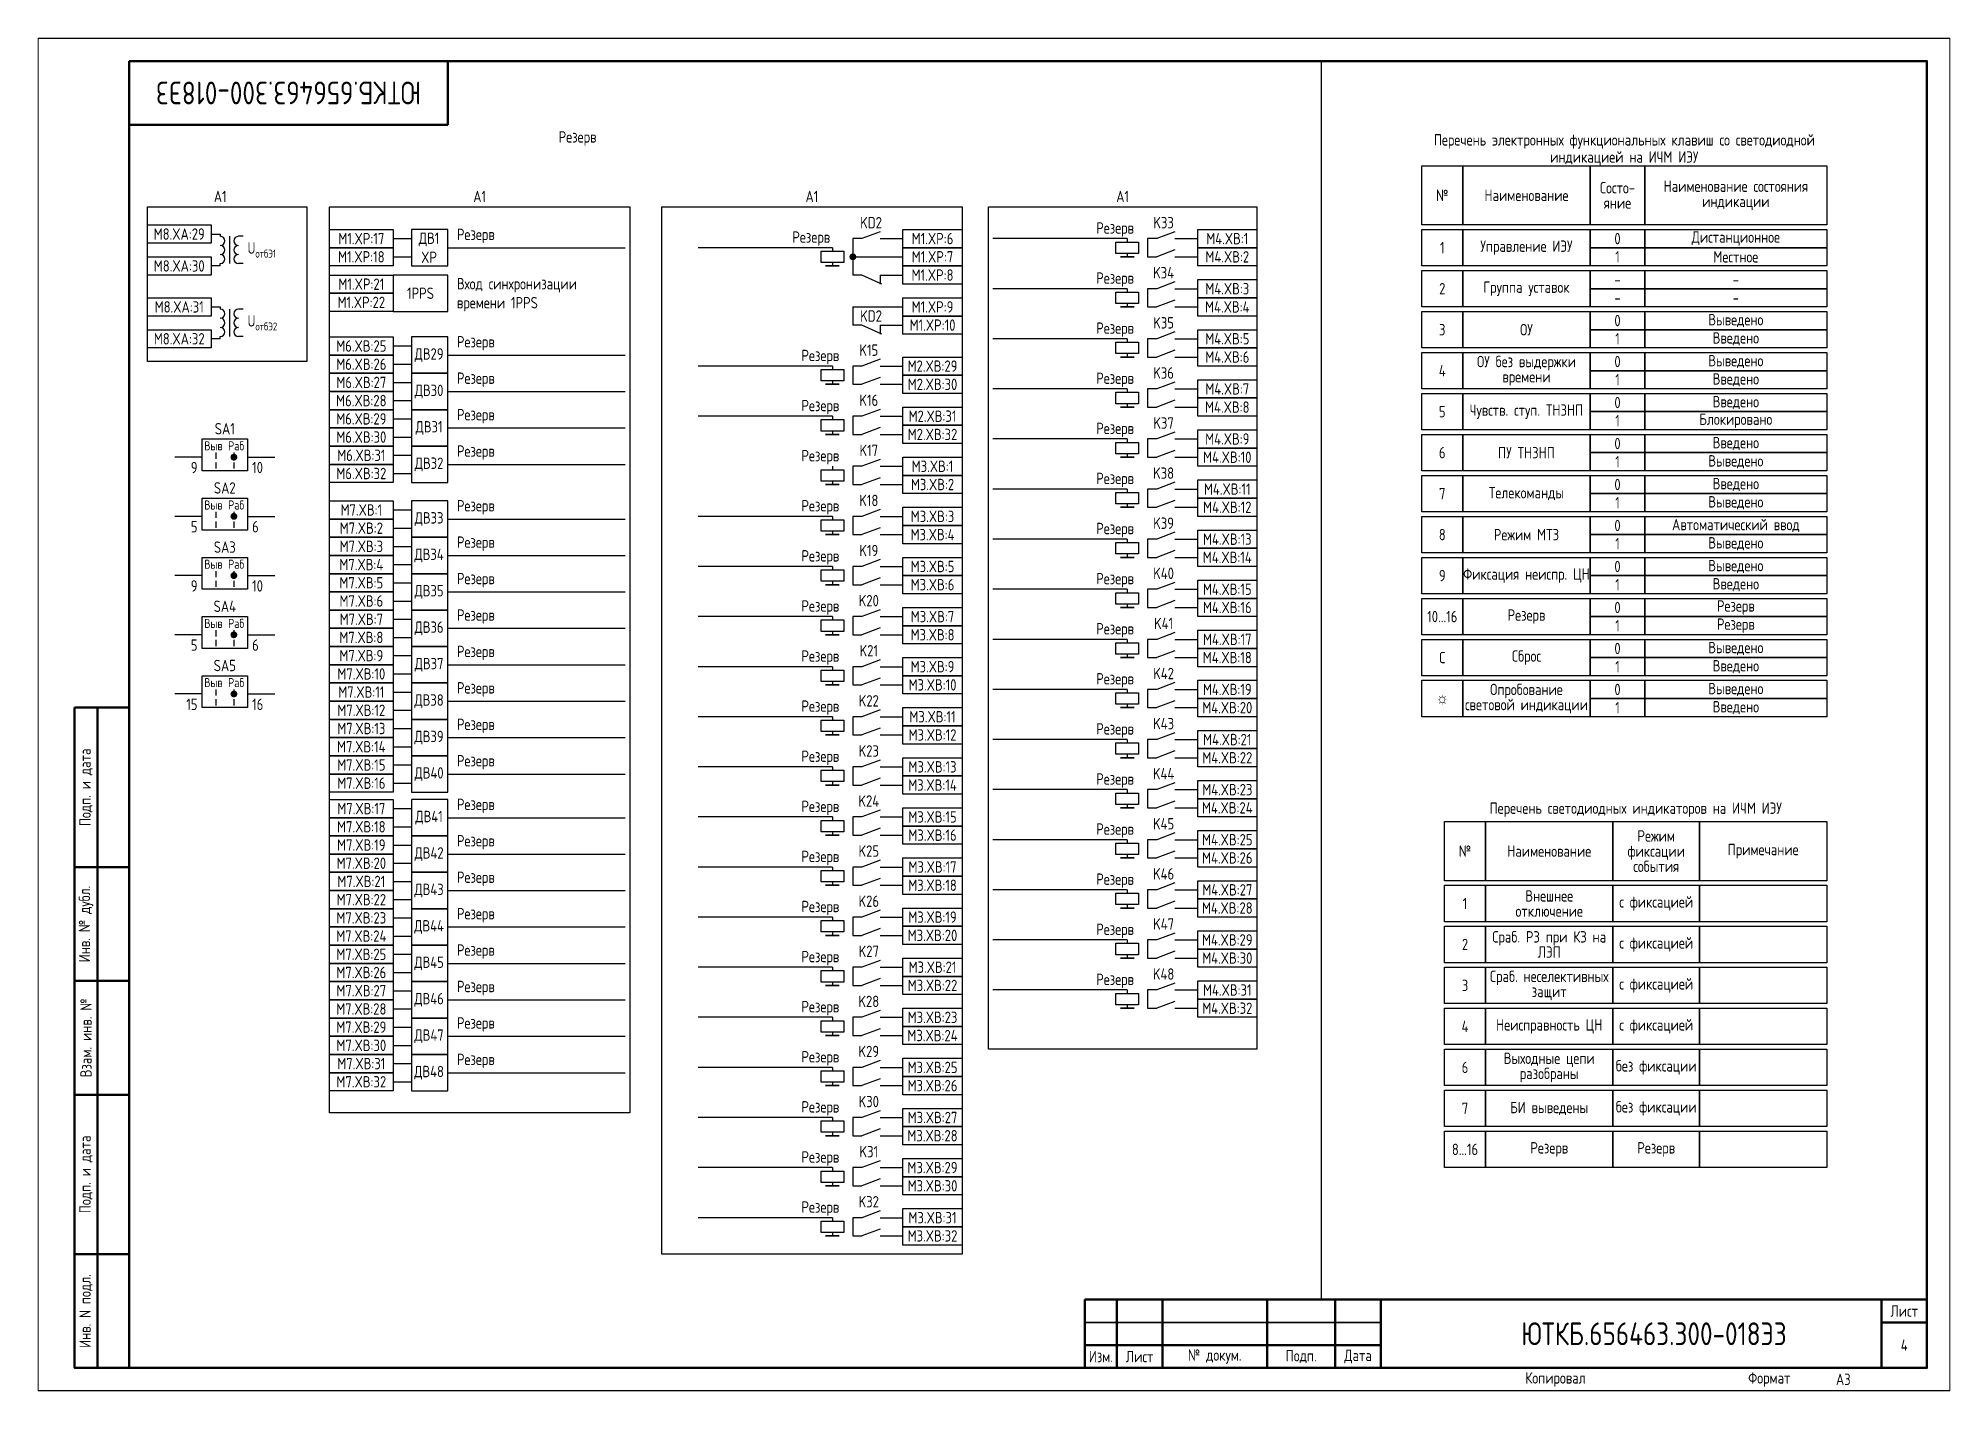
# Paper-space layout 'Лист4' of a CAD drawing. Header units: millimetres, sheet in inches. Extents: x 101.3 to 124.9, y 96.7 to 113.3.
# The model-space entities are those that its viewports show. They can reach past a viewport. Long polylines and large blocks are cut down to what shows.
import ezdxf

# ---------------------------------------------------------------- set-up
doc = ezdxf.new("R2010")
doc.units = ezdxf.units.MM
doc.styles.add('Gost type A_2.5', font='GOST_A.TTF', dxfattribs={"height": 2.5})
doc.styles.add('Gost_type_A', font='GOST_A.TTF')

psp = doc.layouts.new('Лист4')

msp = doc.modelspace()

# ---------------------------------------------------------------- texts
at = {"insert": (1315, 285), "char_height": 5, "width": 70, "attachment_point": 5, "rotation": 180, "style": 'Gost_type_A'}
msp.add_mtext('ЮТКБ.656463.300-018Э3', dxfattribs=at)
at = {"char_height": 2.5}
for s, insert, width, attachment_point, line_spacing_factor, style in [('Резерв', (1378.5, 275), 197, 5, 0.9, 'Gost_type_A'), ('Перечень электронных функциональных клавиш со светодиодной индикацией на ИЧМ ИЭУ', (1608.5, 269), 89, 8, 0.9, 'Gost_type_A'), ('Состо- яние', (1607, 262.5), 12, 5, 0.8, 'Gost_type_A'), ('Наименование состояния\\Pиндикации ', (1633, 262.5), 40, 5, 0.8, 'Gost_type_A'), ('A1', (1300, 261), 32, 8, 0.9, 'Gost_type_A'), ('A1', (1357, 261), 66, 8, 0.9, 'Gost_type_A'), ('A1', (1430, 261), 66, 8, 0.9, 'Gost_type_A'), ('A1', (1498.27, 261), 59, 8, 0.9, 'Gost_type_A'), ('№ ', (1568.5, 262.5), 9, 5, 0.8, 'Gost_type_A'), ('Наименование ', (1587, 262.5), 28, 5, 0.8, 'Gost_type_A'), ('Резерв', (1434, 253), 37, 6, 0.8, 'Gost_type_A'), ('1', (1568.5, 251), 9, 5, 0.8, 'Gost_type_A'), ('Управление ИЭУ', (1587, 251), 28, 5, 0.8, 'Gost_type_A'), ('0', (1607, 253), 12, 5, 0.8, 'Gost_type_A'), ('Дистанционное', (1633, 253), 40, 5, 0.8, 'Gost_type_A'), ('1', (1607, 249), 12, 5, 0.8, 'Gost_type_A'), ('Местное', (1633, 249), 40, 5, 0.8, 'Gost_type_A'), ('2', (1568.5, 242), 9, 5, 0.8, 'Gost_type_A'), ('0', (1607, 235), 12, 5, 0.8, 'Gost_type_A'), ('Выведено', (1633, 235), 40, 5, 0.8, 'Gost_type_A'), ('3', (1568.5, 233), 9, 5, 0.8, 'Gost_type_A'), ('ОУ', (1587, 233), 28, 5, 0.8, 'Gost_type_A'), ('1', (1607, 231), 12, 5, 0.8, 'Gost_type_A'), ('Введено', (1633, 231), 40, 5, 0.8, 'Gost_type_A'), ('ОУ без выдержки времени ', (1587, 224), 28, 5, 0.8, 'Gost type A_2.5'), ('0', (1607, 226), 12, 5, 0.8, 'Gost_type_A'), ('Выведено', (1633, 226), 40, 5, 0.8, 'Gost_type_A'), ('4', (1568.5, 224), 9, 5, 0.8, 'Gost_type_A'), ('1', (1607, 222), 12, 5, 0.8, 'Gost_type_A'), ('Введено', (1633, 222), 40, 5, 0.8, 'Gost_type_A'), ('Введено', (1633, 217), 40, 5, 0.8, 'Gost_type_A'), ('5', (1568.5, 215), 9, 5, 0.8, 'Gost_type_A'), ('{\\C256;Чувств. ступ. ТНЗНП }', (1587, 215), 28, 5, 0.8, 'Gost type A_2.5'), ('0', (1607, 217), 12, 5, 0.8, 'Gost_type_A'), ('1', (1607, 213), 12, 5, 0.8, 'Gost_type_A'), ('Блокировано ', (1633, 213), 40, 5, 0.8, 'Gost_type_A'), ('6', (1568.5, 206), 9, 5, 0.8, 'Gost_type_A'), ('ПУ ТНЗНП ', (1587, 206), 28, 5, 0.8, 'Gost_type_A'), ('0', (1607, 208), 12, 5, 0.8, 'Gost_type_A'), ('Введено', (1633, 208), 40, 5, 0.8, 'Gost_type_A'), ('1', (1607, 204), 12, 5, 0.8, 'Gost_type_A'), ('Выведено', (1633, 204), 40, 5, 0.8, 'Gost_type_A'), ('7', (1568.5, 197), 9, 5, 0.8, 'Gost_type_A'), ('Телекоманды', (1587, 197), 28, 5, 0.8, 'Gost_type_A'), ('0', (1607, 199), 12, 5, 0.8, 'Gost_type_A'), ('Введено', (1633, 199), 40, 5, 0.8, 'Gost_type_A'), ('1', (1607, 195), 12, 5, 0.8, 'Gost_type_A'), ('Выведено', (1633, 195), 40, 5, 0.8, 'Gost_type_A'), ('8', (1568.5, 188), 9, 5, 0.8, 'Gost_type_A'), ('Режим МТЗ ', (1587, 188), 28, 5, 0.8, 'Gost_type_A'), ('0', (1607, 190), 12, 5, 0.8, 'Gost_type_A'), ('Автоматический ввод ', (1633, 190), 40, 5, 0.8, 'Gost_type_A'), ('1', (1607, 186), 12, 5, 0.8, 'Gost_type_A'), ('Выведено ', (1633, 186), 40, 5, 0.8, 'Gost_type_A'), ('Фиксация неиспр. ЦН ', (1587, 179), 28, 5, 0.8, 'Gost_type_A'), ('0', (1607, 181), 12, 5, 0.8, 'Gost_type_A'), ('Выведено', (1633, 181), 40, 5, 0.8, 'Gost_type_A'), ('9', (1568.5, 179), 9, 5, 0.8, 'Gost_type_A'), ('1', (1607, 177), 12, 5, 0.8, 'Gost_type_A'), ('Введено', (1633, 177), 40, 5, 0.8, 'Gost_type_A'), ('0', (1607, 172), 12, 5, 0.8, 'Gost_type_A'), ('Резерв', (1633, 172), 40, 5, 0.8, 'Gost_type_A'), ('10...16', (1568.5, 170), 9, 5, 0.8, 'Gost_type_A'), ('Резерв', (1587, 170), 28, 5, 0.8, 'Gost_type_A'), ('1', (1607, 168), 12, 5, 0.8, 'Gost_type_A'), ('Резерв', (1633, 168), 40, 5, 0.8, 'Gost_type_A'), ('0', (1607, 163), 12, 5, 0.8, 'Gost_type_A'), ('Выведено', (1633, 163), 40, 5, 0.8, 'Gost_type_A'), ('C', (1568.5, 161), 9, 5, 0.8, 'Gost_type_A'), ('Сброс', (1587, 161), 28, 5, 0.8, 'Gost_type_A'), ('1', (1607, 159), 12, 5, 0.8, 'Gost_type_A'), ('Введено', (1633, 159), 40, 5, 0.8, 'Gost_type_A'), ('Выведено', (1633, 154), 40, 5, 0.8, 'Gost_type_A'), ('☼', (1568.5, 152), 9, 5, 0.8, 'Gost_type_A'), ('Опробование световой индикации', (1587, 152), 28, 5, 0.8, 'Gost_type_A'), ('0', (1607, 154), 12, 5, 0.8, 'Gost_type_A'), ('1', (1607, 150), 12, 5, 0.8, 'Gost_type_A'), ('Введено', (1633, 150), 40, 5, 0.8, 'Gost_type_A'), ('Перечень светодиодных индикаторов на ИЧМ ИЭУ', (1611, 126), 84, 8, 0.9, 'Gost_type_A'), ('Режим\\Pфиксации события', (1615.5, 118.5), 19, 5, 0.8, 'Gost_type_A'), ('№ ', (1573.5, 118.5), 9, 5, 0.8, 'Gost_type_A'), ('Наименование ', (1592, 118.5), 28, 5, 0.8, 'Gost_type_A'), ('Примечание', (1639, 118.5), 28, 5, 0.8, 'Gost_type_A'), ('Внешнее\\Pотключение ', (1592, 107), 28, 5, 0.8, 'Gost_type_A'), ('1', (1573.5, 107), 9, 5, 0.8, 'Gost_type_A'), ('с фиксацией', (1615.5, 107), 19, 5, 0.8, 'Gost_type_A'), ('Сраб. РЗ при КЗ на ЛЭП ', (1592, 98), 28, 5, 0.8, 'Gost_type_A'), ('2', (1573.5, 98), 9, 5, 0.8, 'Gost_type_A'), ('с фиксацией', (1615.5, 98), 19, 5, 0.8, 'Gost_type_A'), ('3', (1573.5, 89), 9, 5, 0.8, 'Gost_type_A'), ('Сраб. неселективных защит ', (1592, 89), 28, 5, 0.8, 'Gost_type_A'), ('с фиксацией', (1615.5, 89), 19, 5, 0.8, 'Gost_type_A'), ('4', (1573.5, 80), 9, 5, 0.8, 'Gost_type_A'), ('Неисправность ЦН ', (1592, 80), 28, 5, 0.8, 'Gost_type_A'), ('с фиксацией', (1615.5, 80), 19, 5, 0.8, 'Gost_type_A'), ('6', (1573.5, 71), 9, 5, 0.8, 'Gost_type_A'), ('Выходные цепи разобраны ', (1592, 71), 28, 5, 0.8, 'Gost_type_A'), ('без фиксации', (1615.5, 71), 19, 5, 0.8, 'Gost_type_A'), ('7', (1573.5, 62), 9, 5, 0.8, 'Gost_type_A'), ('БИ выведены ', (1592, 62), 28, 5, 0.8, 'Gost_type_A'), ('без фиксации', (1615.5, 62), 19, 5, 0.8, 'Gost_type_A'), ('8...16', (1573.5, 53), 9, 5, 0.8, 'Gost_type_A'), ('Резерв', (1592, 53), 28, 5, 0.8, 'Gost_type_A'), ('Резерв', (1615.5, 53), 19, 5, 0.8, 'Gost_type_A')]:
    msp.add_mtext(s, dxfattribs=dict(at, insert=insert, width=width, attachment_point=attachment_point, line_spacing_factor=line_spacing_factor, style=style))
at = {"style": 'Gost_type_A'}
for s, insert, char_height, width, attachment_point in [('KD2', (1443, 256.5), 2.5, 8, 5), ('Резерв', (1500.77, 255), 2.5, 31.0015, 6), ('K33', (1507.27, 256.5), 2.5, 5, 5), ('M8.XA:29', (1290.99, 254), 2.5, 14.018, 5), ('\\A1;U{\\H0.7x;\\S^ отбЭ1;}', (1306, 250.5), 2.5, 12, 4), ('M1.XP:17', (1331, 253), 2.5, 14, 5), ('ДВ1 XP', (1345.88, 251), 2.5, 7.7588, 5), ('Резерв', (1352, 252), 2.5, 27.8465, 7), ('M1.XP:6', (1456.5, 253), 2.5, 13, 5), ('M4.XВ:1', (1521.27, 253), 2.5, 13, 5), ('M8.XA:30', (1290.99, 247), 2.5, 14.018, 5), ('M1.XP:18', (1331, 249), 2.5, 14, 5), ('M1.XP:7', (1456.5, 249), 2.5, 13, 5), ('M4.XВ:2', (1521.27, 249), 2.5, 13, 5), ('M1.XP:21', (1331, 243), 2.5, 14, 5), ('Вход синхронизации\\Pвремени 1PPS', (1352, 237), 2.5, 35.9749, 7), ('M1.XP:8', (1456.5, 245), 2.5, 13, 5), ('Резерв', (1500.77, 244), 2.5, 31.0015, 6), ('K34', (1507.27, 245.5), 2.5, 5, 5), ('M1.XP:22', (1331, 239), 2.5, 14, 5), ('1PPS', (1344, 241), 2.5, 12, 5), ('M4.XВ:3', (1521.27, 242), 2.5, 13, 5), ('M8.XA:31', (1290.99, 238), 2.5, 14.018, 5), ('\\A1;U{\\H0.7x;\\S^ отбЭ2;}', (1306, 234.5), 2.5, 12, 4), ('KD2', (1443, 236), 2.5, 8, 5), ('M1.XP:10', (1456.5, 234), 2.5, 13, 5), ('M1.XP:9', (1456.5, 238), 2.5, 13, 5), ('K35', (1507.27, 234.5), 2.5, 5, 5), ('M4.XВ:4', (1521.27, 238), 2.5, 13, 5), ('M8.XA:32', (1290.99, 231), 2.5, 14.018, 5), ('Резерв', (1352, 228.42), 2.5, 27.8465, 7), ('Резерв', (1500.77, 233), 2.5, 31.0015, 6), ('M4.XВ:5', (1521.27, 231), 2.5, 13, 5), ('M6.XВ:25', (1331, 229.42), 2.5, 14, 5), ('ДВ29', (1345.88, 227.42), 2.5, 7.7588, 5), ('Резерв', (1436, 227), 2.5, 31.0015, 6), ('K15', (1442.5, 228.5), 2.5, 5, 5), ('M4.XВ:6', (1521.27, 227), 2.5, 13, 5), ('M6.XВ:26', (1331, 225.42), 2.5, 14, 5), ('M6.XВ:27', (1331, 221.42), 2.5, 14, 5), ('Резерв', (1352, 220.42), 2.5, 27.8465, 7), ('M2.XВ:29', (1456.5, 225), 2.5, 13, 5), ('Резерв', (1500.77, 222), 2.5, 31.0015, 6), ('K36', (1507.27, 223.5), 2.5, 5, 5), ('M6.XВ:28', (1331, 217.42), 2.5, 14, 5), ('ДВ30', (1345.88, 219.42), 2.5, 7.7588, 5), ('K16', (1442.5, 217.5), 2.5, 5, 5), ('M2.XВ:30', (1456.5, 221), 2.5, 13, 5), ('M4.XВ:7', (1521.27, 220), 2.5, 13, 5), ('M6.XВ:29', (1331, 213.42), 2.5, 14, 5), ('Резерв', (1352, 212.42), 2.5, 27.8465, 7), ('Резерв', (1436, 216), 2.5, 31.0015, 6), ('M2.XВ:31', (1456.5, 214), 2.5, 13, 5), ('M4.XВ:8', (1521.27, 216), 2.5, 13, 5), ('SA1', (1301, 210), 2.5, 10, 8), ('M6.XВ:30', (1331, 209.42), 2.5, 14, 5), ('ДВ31', (1345.88, 211.42), 2.5, 7.7588, 5), ('M2.XВ:32', (1456.5, 210), 2.5, 13, 5), ('Резерв', (1500.77, 211), 2.5, 31.0015, 6), ('K37', (1507.27, 212.5), 2.5, 5, 5), ('M4.XВ:9', (1521.27, 209), 2.5, 13, 5), ('Выв', (1298.5, 207.5), 2, 5, 5), ('Раб', (1303.5, 207.5), 2, 5, 5), ('M6.XВ:31', (1331, 205.42), 2.5, 14, 5), ('Резерв', (1352, 204.42), 2.5, 27.8465, 7), ('Резерв', (1436, 205), 2.5, 31.0015, 6), ('K17', (1442.5, 206.5), 2.5, 5, 5), ('M4.XВ:10', (1521.27, 205), 2.5, 13, 5), ('9', (1295, 203.98), 2.5, 5, 3), ('10', (1307, 203.98), 2.5, 5, 1), ('M6.XВ:32', (1331, 201.42), 2.5, 14, 5), ('ДВ32', (1345.88, 203.42), 2.5, 7.7588, 5), ('M3.XВ:1', (1456.5, 203), 2.5, 13, 5), ('K38', (1507.27, 201.5), 2.5, 5, 5), ('SA2', (1301, 197), 2.5, 10, 8), ('M3.XВ:2', (1456.5, 199), 2.5, 13, 5), ('Резерв', (1500.77, 200), 2.5, 31.0015, 6), ('M4.XВ:11', (1521.27, 198), 2.5, 13, 5), ('Выв', (1298.5, 194.5), 2, 5, 5), ('Раб', (1303.5, 194.5), 2, 5, 5), ('M7.XВ:1', (1331, 193.42), 2.5, 14, 5), ('Резерв', (1352, 192.42), 2.5, 30.8621, 7), ('Резерв', (1436, 194), 2.5, 31.0015, 6), ('K18', (1442.5, 195.5), 2.5, 5, 5), ('M3.XВ:3', (1456.5, 192), 2.5, 13, 5), ('M4.XВ:12', (1521.27, 194), 2.5, 13, 5), ('5', (1295, 190.98), 2.5, 5, 3), ('6', (1307, 190.98), 2.5, 5, 1), ('M7.XВ:2', (1331, 189.42), 2.5, 14, 5), ('ДВ33', (1345.88, 191.42), 2.5, 7.7588, 5), ('M3.XВ:4', (1456.5, 188), 2.5, 13, 5), ('Резерв', (1500.77, 189), 2.5, 31.0015, 6), ('K39', (1507.27, 190.5), 2.5, 5, 5), ('SA3', (1301, 184), 2.5, 10, 8), ('M7.XВ:3', (1331, 185.42), 2.5, 14, 5), ('ДВ34', (1345.88, 183.42), 2.5, 7.7588, 5), ('Резерв', (1352, 184.42), 2.5, 44.8565, 7), ('K19', (1442.5, 184.5), 2.5, 5, 5), ('M4.XВ:13', (1521.27, 187), 2.5, 13, 5), ('Выв', (1298.5, 181.5), 2, 5, 5), ('Раб', (1303.5, 181.5), 2, 5, 5), ('M7.XВ:4', (1331, 181.42), 2.5, 14, 5), ('Резерв', (1436, 183), 2.5, 31.0015, 6), ('M3.XВ:5', (1456.5, 181), 2.5, 13, 5), ('K40', (1507.27, 179.5), 2.5, 5, 5), ('M4.XВ:14', (1521.27, 183), 2.5, 13, 5), ('9', (1295, 177.98), 2.5, 5, 3), ('10', (1307, 177.98), 2.5, 5, 1), ('M7.XВ:5', (1331, 177.42), 2.5, 14, 5), ('ДВ35', (1345.88, 175.42), 2.5, 7.7588, 5), ('Резерв', (1352, 176.42), 2.5, 27.8465, 7), ('M3.XВ:6', (1456.5, 177), 2.5, 13, 5), ('Резерв', (1500.77, 178), 2.5, 31.0015, 6), ('M4.XВ:15', (1521.27, 176), 2.5, 13, 5), ('SA4', (1301, 171), 2.5, 10, 8), ('M7.XВ:6', (1331, 173.42), 2.5, 14, 5), ('Резерв', (1436, 172), 2.5, 31.0015, 6), ('K20', (1442.5, 173.5), 2.5, 5, 5), ('M4.XВ:16', (1521.27, 172), 2.5, 13, 5), ('Выв', (1298.5, 168.5), 2, 5, 5), ('Раб', (1303.5, 168.5), 2, 5, 5), ('M7.XВ:7', (1331, 169.42), 2.5, 14, 5), ('ДВ36', (1345.88, 167.42), 2.5, 7.7588, 5), ('Резерв', (1352, 168.42), 2.5, 27.8465, 7), ('M3.XВ:7', (1456.5, 170), 2.5, 13, 5), ('Резерв', (1500.77, 167), 2.5, 31.0015, 6), ('K41', (1507.27, 168.5), 2.5, 5, 5), ('5', (1295, 164.98), 2.5, 5, 3), ('6', (1307, 164.98), 2.5, 5, 1), ('M7.XВ:8', (1331, 165.42), 2.5, 14, 5), ('M3.XВ:8', (1456.5, 166), 2.5, 13, 5), ('M4.XВ:17', (1521.27, 165), 2.5, 13, 5), ('SA5', (1301, 158), 2.5, 10, 8), ('M7.XВ:9', (1331, 161.42), 2.5, 14, 5), ('ДВ37', (1345.88, 159.42), 2.5, 7.7588, 5), ('Резерв', (1352, 160.42), 2.5, 32.328, 7), ('Резерв', (1436, 161), 2.5, 31.0015, 6), ('K21', (1442.5, 162.5), 2.5, 5, 5), ('M3.XВ:9', (1456.5, 159), 2.5, 13, 5), ('M4.XВ:18', (1521.27, 161), 2.5, 13, 5), ('Выв', (1298.5, 155.5), 2, 5, 5), ('Раб', (1303.5, 155.5), 2, 5, 5), ('M7.XВ:10', (1331, 157.42), 2.5, 14, 5), ('Резерв', (1352, 152.42), 2.5, 27.8465, 7), ('M3.XВ:10', (1456.5, 155), 2.5, 13, 5), ('Резерв', (1500.77, 156), 2.5, 31.0015, 6), ('K42', (1507.27, 157.5), 2.5, 5, 5), ('15', (1295, 151.98), 2.5, 5, 3), ('16', (1307, 151.98), 2.5, 5, 1), ('M7.XВ:11', (1331, 153.42), 2.5, 14, 5), ('ДВ38', (1345.88, 151.42), 2.5, 7.7588, 5), ('Резерв', (1436, 150), 2.5, 31.0015, 6), ('K22', (1442.5, 151.5), 2.5, 5, 5), ('M4.XВ:20', (1521.27, 150), 2.5, 13, 5), ('M4.XВ:19', (1521.27, 154), 2.5, 13, 5), ('M7.XВ:12', (1331, 149.42), 2.5, 14, 5), ('Резерв', (1352, 144.42), 2.5, 27.8465, 7), ('M3.XВ:11', (1456.5, 148), 2.5, 13, 5), ('K43', (1507.27, 146.5), 2.5, 5, 5), ('M7.XВ:13', (1331, 145.42), 2.5, 14, 5), ('ДВ39', (1345.88, 143.42), 2.5, 7.7588, 5), ('M3.XВ:12', (1456.5, 144), 2.5, 13, 5), ('Резерв', (1500.77, 145), 2.5, 31.0015, 6), ('M4.XВ:21', (1521.27, 143), 2.5, 13, 5), ('M7.XВ:14', (1331, 141.42), 2.5, 14, 5), ('M7.XВ:15', (1331, 137.42), 2.5, 14, 5), ('Резерв', (1352, 136.42), 2.5, 27.8465, 7), ('Резерв', (1436, 139), 2.5, 31.0015, 6), ('K23', (1442.5, 140.5), 2.5, 5, 5), ('M4.XВ:22', (1521.27, 139), 2.5, 13, 5), ('M7.XВ:16', (1331, 133.42), 2.5, 14, 5), ('ДВ40', (1345.88, 135.42), 2.5, 7.7588, 5), ('M3.XВ:13', (1456.5, 137), 2.5, 13, 5), ('Резерв', (1500.77, 134), 2.5, 31.0015, 6), ('K44', (1507.27, 135.5), 2.5, 5, 5), ('K24', (1442.5, 129.5), 2.5, 5, 5), ('M3.XВ:14', (1456.5, 133), 2.5, 13, 5), ('M4.XВ:23', (1521.27, 132), 2.5, 13, 5), ('M7.XВ:17', (1331, 127.84), 2.5, 14, 5), ('ДВ41', (1345.88, 125.84), 2.5, 7.7588, 5), ('Резерв', (1352, 126.84), 2.5, 27.8465, 7), ('Резерв', (1436, 128), 2.5, 31.0015, 6), ('M3.XВ:15', (1456.5, 126), 2.5, 13, 5), ('M4.XВ:24', (1521.27, 128), 2.5, 13, 5), ('M7.XВ:18', (1331, 123.84), 2.5, 14, 5), ('Резерв', (1352, 118.84), 2.5, 27.8465, 7), ('M3.XВ:16', (1456.5, 122), 2.5, 13, 5), ('Резерв', (1500.77, 123), 2.5, 31.0015, 6), ('K45', (1507.27, 124.5), 2.5, 5, 5), ('M4.XВ:25', (1521.27, 121), 2.5, 13, 5), ('M7.XВ:19', (1331, 119.84), 2.5, 14, 5), ('ДВ42', (1345.88, 117.84), 2.5, 7.7588, 5), ('Резерв', (1436, 117), 2.5, 31.0015, 6), ('K25', (1442.5, 118.5), 2.5, 5, 5), ('M4.XВ:26', (1521.27, 117), 2.5, 13, 5), ('M7.XВ:20', (1331, 115.84), 2.5, 14, 5), ('Резерв', (1352, 110.84), 2.5, 27.8465, 7), ('M3.XВ:17', (1456.5, 115), 2.5, 13, 5), ('Резерв', (1500.77, 112), 2.5, 31.0015, 6), ('K46', (1507.27, 113.5), 2.5, 5, 5), ('M7.XВ:21', (1331, 111.84), 2.5, 14, 5), ('ДВ43', (1345.88, 109.84), 2.5, 7.7588, 5), ('M3.XВ:18', (1456.5, 111), 2.5, 13, 5), ('M4.XВ:27', (1521.27, 110), 2.5, 13, 5), ('M7.XВ:23', (1331, 103.84), 2.5, 14, 5), ('M7.XВ:22', (1331, 107.84), 2.5, 14, 5), ('Резерв', (1352, 102.84), 2.5, 27.8465, 7), ('Резерв', (1436, 106), 2.5, 31.0015, 6), ('K26', (1442.5, 107.5), 2.5, 5, 5), ('M3.XВ:19', (1456.5, 104), 2.5, 13, 5), ('M4.XВ:28', (1521.27, 106), 2.5, 13, 5), ('M7.XВ:24', (1331, 99.84), 2.5, 14, 5), ('ДВ44', (1345.88, 101.84), 2.5, 7.7588, 5), ('M3.XВ:20', (1456.5, 100), 2.5, 13, 5), ('Резерв', (1500.77, 101), 2.5, 31.0015, 6), ('K47', (1507.27, 102.5), 2.5, 5, 5), ('M7.XВ:25', (1331, 95.84), 2.5, 14, 5), ('Резерв', (1352, 94.84), 2.5, 27.8465, 7), ('K27', (1442.5, 96.5), 2.5, 5, 5), ('M4.XВ:29', (1521.27, 99), 2.5, 13, 5), ('M7.XВ:26', (1331, 91.84), 2.5, 14, 5), ('ДВ45', (1345.88, 93.84), 2.5, 7.7588, 5), ('Резерв', (1436, 95), 2.5, 31.0015, 6), ('M3.XВ:21', (1456.5, 93), 2.5, 13, 5), ('K48', (1507.27, 91.5), 2.5, 5, 5), ('M4.XВ:30', (1521.27, 95), 2.5, 13, 5), ('M7.XВ:27', (1331, 87.84), 2.5, 14, 5), ('Резерв', (1352, 86.84), 2.5, 27.8465, 7), ('M3.XВ:22', (1456.5, 89), 2.5, 13, 5), ('Резерв', (1500.77, 90), 2.5, 31.0015, 6), ('M4.XВ:31', (1521.27, 88), 2.5, 13, 5), ('M7.XВ:28', (1331, 83.84), 2.5, 14, 5), ('ДВ46', (1345.88, 85.84), 2.5, 7.7588, 5), ('Резерв', (1436, 84), 2.5, 31.0015, 6), ('K28', (1442.5, 85.5), 2.5, 5, 5), ('M4.XВ:32', (1521.27, 84), 2.5, 13, 5), ('M7.XВ:29', (1331, 79.84), 2.5, 14, 5), ('Резерв', (1352, 78.84), 2.5, 27.8465, 7), ('M3.XВ:23', (1456.5, 82), 2.5, 13, 5), ('M7.XВ:30', (1331, 75.84), 2.5, 14, 5), ('ДВ47', (1345.88, 77.84), 2.5, 7.7588, 5), ('K29', (1442.5, 74.5), 2.5, 5, 5), ('M3.XВ:24', (1456.5, 78), 2.5, 13, 5), ('M7.XВ:31', (1331, 71.84), 2.5, 14, 5), ('Резерв', (1352, 70.84), 2.5, 27.8465, 7), ('Резерв', (1436, 73), 2.5, 31.0015, 6), ('M3.XВ:25', (1456.5, 71), 2.5, 13, 5), ('M7.XВ:32', (1331, 67.84), 2.5, 14, 5), ('ДВ48', (1345.88, 69.84), 2.5, 7.7588, 5), ('M3.XВ:26', (1456.5, 67), 2.5, 13, 5), ('Резерв', (1436, 62), 2.5, 31.0015, 6), ('K30', (1442.5, 63.5), 2.5, 5, 5), ('M3.XВ:27', (1456.5, 60), 2.5, 13, 5), ('M3.XВ:28', (1456.5, 56), 2.5, 13, 5), ('Резерв', (1436, 51), 2.5, 31.0015, 6), ('K31', (1442.5, 52.5), 2.5, 5, 5), ('M3.XВ:29', (1456.5, 49), 2.5, 13, 5), ('M3.XВ:30', (1456.5, 45), 2.5, 13, 5), ('K32', (1442.5, 41.5), 2.5, 5, 5), ('Резерв', (1436, 40), 2.5, 31.0015, 6), ('M3.XВ:31', (1456.5, 38), 2.5, 13, 5), ('M3.XВ:32', (1456.5, 34), 2.5, 13, 5), ('ЮТКБ.656463.300-018Э3', (1615, 12.5), 5, 120, 5), ('4', (1670, 10), 2.5, 10, 5), ('A3', (1655, 2.5), 2.5, 20, 4)]:
    msp.add_mtext(s, dxfattribs=dict(at, insert=insert, char_height=char_height, width=width, attachment_point=attachment_point))
at = {"color": 30, "true_color": 0xf26722, "char_height": 2.5, "attachment_point": 5, "line_spacing_factor": 0.8, "style": 'Gost_type_A'}
for s, insert, width in [('-', (1607, 244), 12), ('-', (1633, 244), 40), ('Группа уставок', (1587, 242), 28), ('-', (1607, 240), 12), ('-', (1633, 240), 40)]:
    msp.add_mtext(s, dxfattribs=dict(at, insert=insert, width=width))

# ---------------------------------------------------------------- blocks, each defined once
blk = doc.blocks.new('Формат_А3')
blk.add_lwpolyline([(-420, 297), (0, 297), (0, 0), (-420, 0)], close=True)
at = {"lineweight": 50}
blk.add_lwpolyline([(-400, 292), (-5, 292), (-5, 5), (-400, 5)], close=True, dxfattribs=at)
blk = doc.blocks.new('Штамп левый нижний')
at = {"lineweight": 50}
for points in [[(-12, 145), (-7, 145), (-7, 110), (-12, 110)], [(-7, 145), (0, 145), (0, 110), (-7, 110)], [(-12, 110), (-7, 110), (-7, 85), (-12, 85)], [(-7, 110), (0, 110), (0, 85), (-7, 85)], [(-12, 85), (-7, 85), (-7, 60), (-12, 60)], [(-7, 85), (0, 85), (0, 60), (-7, 60)], [(-12, 60), (-7, 60), (-7, 25), (-12, 25)], [(-7, 60), (0, 60), (0, 25), (-7, 25)], [(-12, 25), (-7, 25), (-7, 0), (-12, 0)], [(-7, 25), (0, 25), (0, 0), (-7, 0)]]:
    blk.add_lwpolyline(points, close=True, dxfattribs=at)
at = {"char_height": 2.5, "attachment_point": 5, "rotation": 90, "style": 'Gost_type_A'}
for s, insert, width in [('Подп. и дата', (-9.5, 127.5), 35), ('Инв. № дубл.', (-9.5, 97.5), 25), ('Взам. инв. №', (-9.5, 72.5), 25), ('Подп. и дата', (-9.5, 42.5), 35), ('Инв. N подл.', (-9.5, 12.5), 25)]:
    blk.add_mtext(s, dxfattribs=dict(at, insert=insert, width=width))
blk = doc.blocks.new('Штамп малый нижний')
at = {"lineweight": 50}
for points in [[(-185, 15), (-178, 15), (-178, 5), (-185, 5)], [(-178, 15), (-168, 15), (-168, 5), (-178, 5)], [(-168, 15), (-145, 15), (-145, 5), (-168, 5)], [(-145, 15), (-130, 15), (-130, 5), (-145, 5)], [(-130, 15), (-120, 15), (-120, 5), (-130, 5)], [(-120, 15), (-10, 15), (-10, 0), (-120, 0)], [(-10, 15), (0, 15), (0, 10), (-10, 10)], [(-10, 10), (0, 10), (0, 0), (-10, 0)], [(-185, 5), (-178, 5), (-178, 0), (-185, 0)], [(-178, 5), (-168, 5), (-168, 0), (-178, 0)], [(-168, 5), (-145, 5), (-145, 0), (-168, 0)], [(-145, 5), (-130, 5), (-130, 0), (-145, 0)], [(-130, 5), (-120, 5), (-120, 0), (-130, 0)]]:
    blk.add_lwpolyline(points, close=True, dxfattribs=at)
for points in [[(-185, 15), (-178, 15), (-178, 10), (-185, 10)], [(-178, 15), (-168, 15), (-168, 10), (-178, 10)], [(-168, 15), (-145, 15), (-145, 10), (-168, 10)], [(-145, 15), (-130, 15), (-130, 10), (-145, 10)], [(-130, 15), (-120, 15), (-120, 10), (-130, 10)], [(-185, 10), (-178, 10), (-178, 5), (-185, 5)], [(-178, 10), (-168, 10), (-168, 5), (-178, 5)], [(-168, 10), (-145, 10), (-145, 5), (-168, 5)], [(-145, 10), (-130, 10), (-130, 5), (-145, 5)], [(-130, 10), (-120, 10), (-120, 5), (-130, 5)]]:
    blk.add_lwpolyline(points, close=True)
at = {"char_height": 2.5, "style": 'Gost_type_A'}
for s, insert, width, attachment_point in [('Лист', (-5, 12.5), 10, 5), ('Изм.', (-181.5, 2.5), 7, 5), ('Лист', (-173, 2.5), 10, 5), ('№ докум.', (-156.5, 2.5), 23, 5), ('Подп.', (-137.5, 2.5), 15, 5), ('Дата', (-125, 2.5), 10, 5), ('Копировал', (-75, -2.53), 13.1202, 6), ('Формат', (-30, -2.53), 13.1202, 6)]:
    blk.add_mtext(s, dxfattribs=dict(at, insert=insert, width=width, attachment_point=attachment_point))
blk = doc.blocks.new('Штамп угловой верхний')
at = {"lineweight": 50}
blk.add_lwpolyline([(0, 0), (70, 0), (70, -14), (0, -14)], close=True, dxfattribs=at)
blk = doc.blocks.new('POINT')
at = {"const_width": 0.75}
blk.add_lwpolyline([(-0.375, 0, 1), (0.375, 0, 1)], format="xyb", close=True, dxfattribs=at)
blk = doc.blocks.new('Переключатель_положение')
for p, q in [((2, 1), (2, -0.34)), ((2, -1.14), (2, -2.49))]:
    blk.add_line(p, q)

# ---------------------------------------------------------------- linework, layer by layer
for p, q in [((1542, 20), (1542, 292)), ((1338, 253), (1342, 253)), ((1499.27, 253), (1469.77, 253)), ((1499.27, 253), (1499.27, 252.25)), ((1338, 249), (1342, 249)), ((1350, 251), (1389, 251)), ((1434.5, 251), (1405, 251)), ((1434.5, 251), (1434.5, 250.25)), ((1499.27, 249.75), (1499.27, 249)), ((1434.5, 247.75), (1434.5, 247)), ((1445, 245), (1445, 243)), ((1499.27, 242), (1469.77, 242)), ((1499.27, 242), (1499.27, 241.25)), ((1439, 238), (1439, 234)), ((1499.27, 238.75), (1499.27, 238)), ((1445, 234), (1445, 232)), ((1499.27, 231), (1469.77, 231)), ((1499.27, 231), (1499.27, 230.25)), ((1338, 229.42), (1342, 229.42)), ((1350, 227.42), (1389, 227.42)), ((1499.27, 227.75), (1499.27, 227)), ((1338, 225.42), (1342, 225.42)), ((1434.5, 225), (1405, 225)), ((1434.5, 225), (1434.5, 224.25)), ((1338, 221.42), (1342, 221.42)), ((1350, 219.42), (1389, 219.42)), ((1434.5, 221.75), (1434.5, 221)), ((1499.27, 220), (1469.77, 220)), ((1499.27, 220), (1499.27, 219.25)), ((1338, 217.42), (1342, 217.42)), ((1499.27, 216.75), (1499.27, 216)), ((1338, 213.42), (1342, 213.42)), ((1350, 211.42), (1389, 211.42)), ((1434.5, 214), (1405, 214)), ((1434.5, 214), (1434.5, 213.25)), ((1434.5, 210.75), (1434.5, 210)), ((1338, 209.42), (1342, 209.42)), ((1499.27, 209), (1469.77, 209)), ((1499.27, 209), (1499.27, 208.25)), ((1338, 205.42), (1342, 205.42)), ((1350, 203.42), (1389, 203.42)), ((1434.5, 203), (1434.5, 202.25)), ((1499.27, 205.75), (1499.27, 205)), ((1338, 201.42), (1342, 201.42)), ((1434.5, 199.75), (1434.5, 199)), ((1499.27, 198), (1469.77, 198)), ((1499.27, 198), (1499.27, 197.25)), ((1338, 193.42), (1342, 193.42)), ((1499.27, 194.75), (1499.27, 194)), ((1338, 189.42), (1342, 189.42)), ((1350, 191.42), (1389, 191.42)), ((1434.5, 192), (1405, 192)), ((1434.5, 192), (1434.5, 191.25)), ((1338, 185.42), (1342, 185.42)), ((1434.5, 188.75), (1434.5, 188)), ((1499.27, 187), (1469.77, 187)), ((1499.27, 187), (1499.27, 186.25)), ((1338, 181.42), (1342, 181.42)), ((1350, 183.42), (1389, 183.42)), ((1434.5, 181), (1405, 181)), ((1434.5, 181), (1434.5, 180.25)), ((1499.27, 183.75), (1499.27, 183)), ((1338, 177.42), (1342, 177.42)), ((1434.5, 177.75), (1434.5, 177)), ((1338, 173.42), (1342, 173.42)), ((1350, 175.42), (1389, 175.42)), ((1499.27, 176), (1469.77, 176)), ((1499.27, 176), (1499.27, 175.25)), ((1499.27, 172.75), (1499.27, 172)), ((1338, 169.42), (1342, 169.42)), ((1434.5, 170), (1405, 170)), ((1434.5, 170), (1434.5, 169.25)), ((1338, 165.42), (1342, 165.42)), ((1350, 167.42), (1389, 167.42)), ((1434.5, 166.75), (1434.5, 166)), ((1499.27, 165), (1469.77, 165)), ((1499.27, 165), (1499.27, 164.25)), ((1338, 161.42), (1342, 161.42)), ((1499.27, 161.75), (1499.27, 161)), ((1338, 157.42), (1342, 157.42)), ((1350, 159.42), (1389, 159.42)), ((1434.5, 159), (1405, 159)), ((1434.5, 159), (1434.5, 158.25)), ((1434.5, 155.75), (1434.5, 155)), ((1338, 153.42), (1342, 153.42)), ((1350, 151.42), (1389, 151.42)), ((1499.27, 154), (1469.77, 154)), ((1499.27, 154), (1499.27, 153.25)), ((1338, 149.42), (1342, 149.42)), ((1434.5, 148), (1405, 148)), ((1434.5, 148), (1434.5, 147.25)), ((1499.27, 150.75), (1499.27, 150)), ((1338, 145.42), (1342, 145.42)), ((1350, 143.42), (1389, 143.42)), ((1434.5, 144.75), (1434.5, 144)), ((1499.27, 143), (1469.77, 143)), ((1499.27, 143), (1499.27, 142.25)), ((1338, 141.42), (1342, 141.42)), ((1499.27, 139.75), (1499.27, 139)), ((1338, 137.42), (1342, 137.42)), ((1350, 135.42), (1389, 135.42)), ((1434.5, 137), (1405, 137)), ((1434.5, 137), (1434.5, 136.25)), ((1338, 133.42), (1342, 133.42)), ((1434.5, 133.75), (1434.5, 133)), ((1499.27, 132), (1469.77, 132)), ((1499.27, 132), (1499.27, 131.25)), ((1338, 127.84), (1342, 127.84)), ((1499.27, 128.75), (1499.27, 128)), ((1338, 123.84), (1342, 123.84)), ((1350, 125.84), (1389, 125.84)), ((1434.5, 126), (1405, 126)), ((1434.5, 126), (1434.5, 125.25)), ((1434.5, 122.75), (1434.5, 122)), ((1338, 119.84), (1342, 119.84)), ((1350, 117.84), (1389, 117.84)), ((1499.27, 121), (1469.77, 121)), ((1499.27, 121), (1499.27, 120.25)), ((1499.27, 117.75), (1499.27, 117)), ((1338, 115.84), (1342, 115.84)), ((1434.5, 115), (1405, 115)), ((1434.5, 115), (1434.5, 114.25)), ((1338, 111.84), (1342, 111.84)), ((1350, 109.84), (1389, 109.84)), ((1434.5, 111.75), (1434.5, 111)), ((1499.27, 110), (1469.77, 110)), ((1499.27, 110), (1499.27, 109.25)), ((1338, 107.84), (1342, 107.84)), ((1499.27, 106.75), (1499.27, 106)), ((1338, 103.84), (1342, 103.84)), ((1350, 101.84), (1389, 101.84)), ((1434.5, 104), (1405, 104)), ((1434.5, 104), (1434.5, 103.25)), ((1338, 99.84), (1342, 99.84)), ((1434.5, 100.75), (1434.5, 100)), ((1499.27, 99), (1469.77, 99)), ((1499.27, 99), (1499.27, 98.25)), ((1338, 95.84), (1342, 95.84)), ((1350, 93.84), (1389, 93.84)), ((1434.5, 93), (1405, 93)), ((1434.5, 93), (1434.5, 92.25)), ((1499.27, 95.75), (1499.27, 95)), ((1338, 91.84), (1342, 91.84)), ((1434.5, 89.75), (1434.5, 89)), ((1338, 87.84), (1342, 87.84)), ((1350, 85.84), (1389, 85.84)), ((1499.27, 88), (1469.77, 88)), ((1499.27, 88), (1499.27, 87.25)), ((1499.27, 84.75), (1499.27, 84)), ((1338, 83.84), (1342, 83.84)), ((1338, 79.84), (1342, 79.84)), ((1434.5, 82), (1405, 82)), ((1434.5, 82), (1434.5, 81.25)), ((1338, 75.84), (1342, 75.84)), ((1350, 77.84), (1389, 77.84)), ((1434.5, 78.75), (1434.5, 78)), ((1338, 71.84), (1342, 71.84)), ((1338, 67.84), (1342, 67.84)), ((1350, 69.84), (1389, 69.84)), ((1434.5, 71), (1405, 71)), ((1434.5, 71), (1434.5, 70.25)), ((1434.5, 67.75), (1434.5, 67)), ((1434.5, 60), (1405, 60)), ((1434.5, 60), (1434.5, 59.25)), ((1434.5, 56.75), (1434.5, 56)), ((1434.5, 49), (1405, 49)), ((1434.5, 49), (1434.5, 48.25)), ((1434.5, 45.75), (1434.5, 45)), ((1434.5, 38), (1405, 38)), ((1434.5, 38), (1434.5, 37.25)), ((1434.5, 34.75), (1434.5, 34))]:
    msp.add_line(p, q)
at = {"ltscale": 4}
for p, q in [((1298, 254), (1300, 254)), ((1300, 254), (1300, 253.5)), ((1300, 254), (1300, 253.5)), ((1302, 253.5), (1302, 249.5)), ((1305, 253.5), (1304, 253.5)), ((1302, 251.5), (1302, 247.5)), ((1300, 247), (1298, 247)), ((1300, 247), (1300, 247.5)), ((1305, 247.5), (1304, 247.5)), ((1298, 238), (1300, 238)), ((1300, 238), (1300, 237.5)), ((1300, 238), (1300, 237.5)), ((1302, 237.5), (1302, 233.5)), ((1302, 235.5), (1302, 231.5)), ((1305, 237.5), (1304, 237.5)), ((1300, 231), (1300, 231.5)), ((1305, 231.5), (1304, 231.5)), ((1300, 231), (1298, 231)), ((1296, 205), (1289.99, 205)), ((1306, 205), (1312.01, 205)), ((1296, 192), (1289.99, 192)), ((1306, 192), (1312.01, 192)), ((1296, 179), (1290, 179)), ((1306, 179), (1312, 179)), ((1296, 166), (1290, 166)), ((1306, 166), (1312.01, 166)), ((1296, 153), (1290, 153)), ((1306, 153), (1312.01, 153))]:
    msp.add_line(p, q, dxfattribs=at)
at = {"ltscale": 1.08}
for p, q in [((1441, 253), (1439, 253)), ((1439, 253), (1439, 245)), ((1445, 253), (1450, 253)), ((1505.77, 253), (1503.77, 253)), ((1503.77, 253), (1503.77, 249)), ((1509.77, 253), (1514.77, 253)), ((1439, 249), (1450, 249)), ((1503.77, 249), (1505.77, 249)), ((1509.77, 249), (1514.77, 249)), ((1441, 245), (1439, 245)), ((1445, 245), (1450, 245)), ((1505.77, 242), (1503.77, 242)), ((1503.77, 242), (1503.77, 238)), ((1509.77, 242), (1514.77, 242)), ((1439, 238), (1450, 238)), ((1503.77, 238), (1505.77, 238)), ((1509.77, 238), (1514.77, 238)), ((1441, 234), (1439, 234)), ((1445, 234), (1450, 234)), ((1505.77, 231), (1503.77, 231)), ((1503.77, 231), (1503.77, 227)), ((1503.77, 227), (1505.77, 227)), ((1509.77, 231), (1514.77, 231)), ((1509.77, 227), (1514.77, 227)), ((1441, 225), (1439, 225)), ((1439, 225), (1439, 221)), ((1445, 225), (1450, 225)), ((1439, 221), (1441, 221)), ((1445, 221), (1450, 221)), ((1505.77, 220), (1503.77, 220)), ((1503.77, 220), (1503.77, 216)), ((1509.77, 220), (1514.77, 220)), ((1503.77, 216), (1505.77, 216)), ((1509.77, 216), (1514.77, 216)), ((1441, 214), (1439, 214)), ((1439, 214), (1439, 210)), ((1445, 214), (1450, 214)), ((1439, 210), (1441, 210)), ((1445, 210), (1450, 210)), ((1505.77, 209), (1503.77, 209)), ((1503.77, 209), (1503.77, 205)), ((1509.77, 209), (1514.77, 209)), ((1441, 203), (1439, 203)), ((1439, 203), (1439, 199)), ((1445, 203), (1450, 203)), ((1503.77, 205), (1505.77, 205)), ((1509.77, 205), (1514.77, 205)), ((1439, 199), (1441, 199)), ((1445, 199), (1450, 199)), ((1505.77, 198), (1503.77, 198)), ((1503.77, 198), (1503.77, 194)), ((1509.77, 198), (1514.77, 198)), ((1503.77, 194), (1505.77, 194)), ((1509.77, 194), (1514.77, 194)), ((1441, 192), (1439, 192)), ((1439, 192), (1439, 188)), ((1445, 192), (1450, 192)), ((1439, 188), (1441, 188)), ((1445, 188), (1450, 188)), ((1505.77, 187), (1503.77, 187)), ((1503.77, 187), (1503.77, 183)), ((1509.77, 187), (1514.77, 187)), ((1441, 181), (1439, 181)), ((1439, 181), (1439, 177)), ((1445, 181), (1450, 181)), ((1503.77, 183), (1505.77, 183)), ((1509.77, 183), (1514.77, 183)), ((1439, 177), (1441, 177)), ((1445, 177), (1450, 177)), ((1505.77, 176), (1503.77, 176)), ((1503.77, 176), (1503.77, 172)), ((1509.77, 176), (1514.77, 176)), ((1441, 170), (1439, 170)), ((1439, 170), (1439, 166)), ((1445, 170), (1450, 170)), ((1503.77, 172), (1505.77, 172)), ((1509.77, 172), (1514.77, 172)), ((1439, 166), (1441, 166)), ((1445, 166), (1450, 166)), ((1505.77, 165), (1503.77, 165)), ((1503.77, 165), (1503.77, 161)), ((1509.77, 165), (1514.77, 165)), ((1503.77, 161), (1505.77, 161)), ((1509.77, 161), (1514.77, 161)), ((1441, 159), (1439, 159)), ((1439, 159), (1439, 155)), ((1445, 159), (1450, 159)), ((1439, 155), (1441, 155)), ((1445, 155), (1450, 155)), ((1505.77, 154), (1503.77, 154)), ((1503.77, 154), (1503.77, 150)), ((1509.77, 154), (1514.77, 154)), ((1441, 148), (1439, 148)), ((1439, 148), (1439, 144)), ((1445, 148), (1450, 148)), ((1503.77, 150), (1505.77, 150)), ((1509.77, 150), (1514.77, 150)), ((1439, 144), (1441, 144)), ((1445, 144), (1450, 144)), ((1505.77, 143), (1503.77, 143)), ((1503.77, 143), (1503.77, 139)), ((1509.77, 143), (1514.77, 143)), ((1503.77, 139), (1505.77, 139)), ((1509.77, 139), (1514.77, 139)), ((1441, 137), (1439, 137)), ((1439, 137), (1439, 133)), ((1445, 137), (1450, 137)), ((1439, 133), (1441, 133)), ((1445, 133), (1450, 133)), ((1505.77, 132), (1503.77, 132)), ((1503.77, 132), (1503.77, 128)), ((1509.77, 132), (1514.77, 132)), ((1503.77, 128), (1505.77, 128)), ((1509.77, 128), (1514.77, 128)), ((1441, 126), (1439, 126)), ((1439, 126), (1439, 122)), ((1439, 122), (1441, 122)), ((1445, 126), (1450, 126)), ((1445, 122), (1450, 122)), ((1505.77, 121), (1503.77, 121)), ((1503.77, 121), (1503.77, 117)), ((1509.77, 121), (1514.77, 121)), ((1441, 115), (1439, 115)), ((1439, 115), (1439, 111)), ((1445, 115), (1450, 115)), ((1503.77, 117), (1505.77, 117)), ((1509.77, 117), (1514.77, 117)), ((1439, 111), (1441, 111)), ((1445, 111), (1450, 111)), ((1505.77, 110), (1503.77, 110)), ((1503.77, 110), (1503.77, 106)), ((1509.77, 110), (1514.77, 110)), ((1503.77, 106), (1505.77, 106)), ((1509.77, 106), (1514.77, 106)), ((1441, 104), (1439, 104)), ((1439, 104), (1439, 100)), ((1445, 104), (1450, 104)), ((1439, 100), (1441, 100)), ((1445, 100), (1450, 100)), ((1505.77, 99), (1503.77, 99)), ((1503.77, 99), (1503.77, 95)), ((1509.77, 99), (1514.77, 99)), ((1441, 93), (1439, 93)), ((1439, 93), (1439, 89)), ((1445, 93), (1450, 93)), ((1503.77, 95), (1505.77, 95)), ((1509.77, 95), (1514.77, 95)), ((1439, 89), (1441, 89)), ((1445, 89), (1450, 89)), ((1505.77, 88), (1503.77, 88)), ((1503.77, 88), (1503.77, 84)), ((1509.77, 88), (1514.77, 88)), ((1441, 82), (1439, 82)), ((1439, 82), (1439, 78)), ((1445, 82), (1450, 82)), ((1503.77, 84), (1505.77, 84)), ((1509.77, 84), (1514.77, 84)), ((1439, 78), (1441, 78)), ((1445, 78), (1450, 78)), ((1441, 71), (1439, 71)), ((1439, 71), (1439, 67)), ((1445, 71), (1450, 71)), ((1439, 67), (1441, 67)), ((1445, 67), (1450, 67)), ((1441, 60), (1439, 60)), ((1439, 60), (1439, 56)), ((1445, 60), (1450, 60)), ((1439, 56), (1441, 56)), ((1445, 56), (1450, 56)), ((1441, 49), (1439, 49)), ((1439, 49), (1439, 45)), ((1445, 49), (1450, 49)), ((1439, 45), (1441, 45)), ((1445, 45), (1450, 45)), ((1441, 38), (1439, 38)), ((1439, 38), (1439, 34)), ((1445, 38), (1450, 38)), ((1439, 34), (1441, 34)), ((1445, 34), (1450, 34))]:
    msp.add_line(p, q, dxfattribs=at)
at = {"ltscale": 4.32}
for p, q in [((1445, 254.5), (1441, 253)), ((1509.77, 254.5), (1505.77, 253)), ((1509.77, 250.5), (1505.77, 249)), ((1445.39, 243), (1441, 245)), ((1509.77, 243.5), (1505.77, 242)), ((1509.77, 239.5), (1505.77, 238)), ((1445.39, 232), (1441, 234)), ((1509.77, 232.5), (1505.77, 231)), ((1509.77, 228.5), (1505.77, 227)), ((1445, 226.5), (1441, 225)), ((1445, 222.5), (1441, 221)), ((1509.77, 221.5), (1505.77, 220)), ((1445, 215.5), (1441, 214)), ((1509.77, 217.5), (1505.77, 216)), ((1445, 211.5), (1441, 210)), ((1509.77, 210.5), (1505.77, 209)), ((1509.77, 206.5), (1505.77, 205)), ((1445, 204.5), (1441, 203)), ((1445, 200.5), (1441, 199)), ((1509.77, 199.5), (1505.77, 198)), ((1445, 193.5), (1441, 192)), ((1509.77, 195.5), (1505.77, 194)), ((1445, 189.5), (1441, 188)), ((1509.77, 188.5), (1505.77, 187)), ((1445, 182.5), (1441, 181)), ((1509.77, 184.5), (1505.77, 183)), ((1445, 178.5), (1441, 177)), ((1509.77, 177.5), (1505.77, 176)), ((1509.77, 173.5), (1505.77, 172)), ((1445, 171.5), (1441, 170)), ((1445, 167.5), (1441, 166)), ((1509.77, 166.5), (1505.77, 165)), ((1445, 160.5), (1441, 159)), ((1509.77, 162.5), (1505.77, 161)), ((1445, 156.5), (1441, 155)), ((1509.77, 155.5), (1505.77, 154)), ((1509.77, 151.5), (1505.77, 150)), ((1445, 149.5), (1441, 148)), ((1445, 145.5), (1441, 144)), ((1509.77, 144.5), (1505.77, 143)), ((1509.77, 140.5), (1505.77, 139)), ((1445, 138.5), (1441, 137)), ((1445, 134.5), (1441, 133)), ((1509.77, 133.5), (1505.77, 132)), ((1445, 127.5), (1441, 126)), ((1509.77, 129.5), (1505.77, 128)), ((1445, 123.5), (1441, 122)), ((1509.77, 122.5), (1505.77, 121)), ((1509.77, 118.5), (1505.77, 117)), ((1445, 116.5), (1441, 115)), ((1445, 112.5), (1441, 111)), ((1509.77, 111.5), (1505.77, 110)), ((1445, 105.5), (1441, 104)), ((1509.77, 107.5), (1505.77, 106)), ((1445, 101.5), (1441, 100)), ((1509.77, 100.5), (1505.77, 99)), ((1445, 94.5), (1441, 93)), ((1509.77, 96.5), (1505.77, 95)), ((1445, 90.5), (1441, 89)), ((1509.77, 89.5), (1505.77, 88)), ((1509.77, 85.5), (1505.77, 84)), ((1445, 83.5), (1441, 82)), ((1445, 79.5), (1441, 78)), ((1445, 72.5), (1441, 71)), ((1445, 68.5), (1441, 67)), ((1445, 61.5), (1441, 60)), ((1445, 57.5), (1441, 56)), ((1445, 50.5), (1441, 49)), ((1445, 46.5), (1441, 45)), ((1445, 39.5), (1441, 38)), ((1445, 35.5), (1441, 34))]:
    msp.add_line(p, q, dxfattribs=at)
for points in [[(1977, 420), (1977, 0), (1680, 0), (1680, 420)], [(1564, 269), (1573, 269), (1573, 256), (1564, 256)], [(1573, 269), (1601, 269), (1601, 256), (1573, 256)], [(1601, 269), (1613, 269), (1613, 256), (1601, 256)], [(1613, 269), (1653, 269), (1653, 256), (1613, 256)], [(1284, 260), (1319, 260), (1319, 226), (1284, 226)], [(1324, 260), (1390, 260), (1390, 61), (1324, 61)], [(1397, 260), (1463, 260), (1463, 30), (1397, 30)], [(1468.77, 260), (1527.77, 260), (1527.77, 75), (1468.77, 75)], [(1284, 256), (1298, 256), (1298, 252), (1284, 252)], [(1324, 255), (1338, 255), (1338, 251), (1324, 251)], [(1450, 255), (1463, 255), (1463, 251), (1450, 251)], [(1501.77, 252.25), (1501.77, 249.75), (1496.77, 249.75), (1496.77, 252.25)], [(1514.77, 255), (1527.77, 255), (1527.77, 251), (1514.77, 251)], [(1564, 255), (1573, 255), (1573, 247), (1564, 247)], [(1573, 255), (1601, 255), (1601, 247), (1573, 247)], [(1601, 255), (1613, 255), (1613, 251), (1601, 251)], [(1613, 255), (1653, 255), (1653, 251), (1613, 251)], [(1284, 249), (1298, 249), (1298, 245), (1284, 245)], [(1324, 251), (1338, 251), (1338, 247), (1324, 247)], [(1437, 250.25), (1437, 247.75), (1432, 247.75), (1432, 250.25)], [(1450, 251), (1463, 251), (1463, 247), (1450, 247)], [(1500.77, 249), (1497.77, 249)], [(1514.77, 251), (1527.77, 251), (1527.77, 247), (1514.77, 247)], [(1601, 251), (1613, 251), (1613, 247), (1601, 247)], [(1613, 251), (1653, 251), (1653, 247), (1613, 247)], [(1324, 245), (1338, 245), (1338, 241), (1324, 241)], [(1436, 247), (1433, 247)], [(1450, 247), (1463, 247), (1463, 243), (1450, 243)], [(1514.77, 244), (1527.77, 244), (1527.77, 240), (1514.77, 240)], [(1564, 246), (1573, 246), (1573, 238), (1564, 238)], [(1573, 246), (1601, 246), (1601, 238), (1573, 238)], [(1601, 246), (1613, 246), (1613, 242), (1601, 242)], [(1613, 246), (1653, 246), (1653, 242), (1613, 242)], [(1284, 240), (1298, 240), (1298, 236), (1284, 236)], [(1324, 241), (1338, 241), (1338, 237), (1324, 237)], [(1450, 240), (1463, 240), (1463, 236), (1450, 236)], [(1501.77, 241.25), (1501.77, 238.75), (1496.77, 238.75), (1496.77, 241.25)], [(1514.77, 240), (1527.77, 240), (1527.77, 236), (1514.77, 236)], [(1601, 242), (1613, 242), (1613, 238), (1601, 238)], [(1613, 242), (1653, 242), (1653, 238), (1613, 238)], [(1450, 236), (1463, 236), (1463, 232), (1450, 232)], [(1500.77, 238), (1497.77, 238)], [(1564, 237), (1573, 237), (1573, 229), (1564, 229)], [(1573, 237), (1601, 237), (1601, 229), (1573, 229)], [(1601, 237), (1613, 237), (1613, 233), (1601, 233)], [(1613, 237), (1653, 237), (1653, 233), (1613, 233)], [(1284, 233), (1298, 233), (1298, 229), (1284, 229)], [(1324, 231.42), (1338, 231.42), (1338, 227.42), (1324, 227.42)], [(1514.77, 233), (1527.77, 233), (1527.77, 229), (1514.77, 229)], [(1601, 233), (1613, 233), (1613, 229), (1601, 229)], [(1613, 233), (1653, 233), (1653, 229), (1613, 229)], [(1324, 227.42), (1338, 227.42), (1338, 223.42), (1324, 223.42)], [(1450, 227), (1463, 227), (1463, 223), (1450, 223)], [(1501.77, 230.25), (1501.77, 227.75), (1496.77, 227.75), (1496.77, 230.25)], [(1500.77, 227), (1497.77, 227)], [(1514.77, 229), (1527.77, 229), (1527.77, 225), (1514.77, 225)], [(1564, 228), (1573, 228), (1573, 220), (1564, 220)], [(1573, 228), (1601, 228), (1601, 220), (1573, 220)], [(1601, 228), (1613, 228), (1613, 224), (1601, 224)], [(1613, 228), (1653, 228), (1653, 224), (1613, 224)], [(1324, 223.42), (1338, 223.42), (1338, 219.42), (1324, 219.42)], [(1437, 224.25), (1437, 221.75), (1432, 221.75), (1432, 224.25)], [(1450, 223), (1463, 223), (1463, 219), (1450, 219)], [(1601, 224), (1613, 224), (1613, 220), (1601, 220)], [(1613, 224), (1653, 224), (1653, 220), (1613, 220)], [(1324, 219.42), (1338, 219.42), (1338, 215.42), (1324, 215.42)], [(1436, 221), (1433, 221)], [(1501.77, 219.25), (1501.77, 216.75), (1496.77, 216.75), (1496.77, 219.25)], [(1514.77, 222), (1527.77, 222), (1527.77, 218), (1514.77, 218)], [(1564, 219), (1573, 219), (1573, 211), (1564, 211)], [(1573, 219), (1601, 219), (1601, 211), (1573, 211)], [(1601, 219), (1613, 219), (1613, 215), (1601, 215)], [(1613, 219), (1653, 219), (1653, 215), (1613, 215)], [(1324, 215.42), (1338, 215.42), (1338, 211.42), (1324, 211.42)], [(1450, 216), (1463, 216), (1463, 212), (1450, 212)], [(1500.77, 216), (1497.77, 216)], [(1514.77, 218), (1527.77, 218), (1527.77, 214), (1514.77, 214)], [(1601, 215), (1613, 215), (1613, 211), (1601, 211)], [(1613, 215), (1653, 215), (1653, 211), (1613, 211)], [(1324, 211.42), (1338, 211.42), (1338, 207.42), (1324, 207.42)], [(1437, 213.25), (1437, 210.75), (1432, 210.75), (1432, 213.25)], [(1450, 212), (1463, 212), (1463, 208), (1450, 208)], [(1514.77, 211), (1527.77, 211), (1527.77, 207), (1514.77, 207)], [(1564, 210), (1573, 210), (1573, 202), (1564, 202)], [(1573, 210), (1601, 210), (1601, 202), (1573, 202)], [(1601, 210), (1613, 210), (1613, 206), (1601, 206)], [(1613, 210), (1653, 210), (1653, 206), (1613, 206)], [(1296, 209), (1306, 209), (1306, 202), (1296, 202)], [(1324, 207.42), (1338, 207.42), (1338, 203.42), (1324, 203.42)], [(1436, 210), (1433, 210)], [(1501.77, 208.25), (1501.77, 205.75), (1496.77, 205.75), (1496.77, 208.25)], [(1514.77, 207), (1527.77, 207), (1527.77, 203), (1514.77, 203)], [(1601, 206), (1613, 206), (1613, 202), (1601, 202)], [(1613, 206), (1653, 206), (1653, 202), (1613, 202)], [(1324, 203.42), (1338, 203.42), (1338, 199.42), (1324, 199.42)], [(1437, 202.25), (1437, 199.75), (1432, 199.75), (1432, 202.25)], [(1450, 205), (1463, 205), (1463, 201), (1450, 201)], [(1450, 205), (1463, 205), (1463, 201), (1450, 201)], [(1500.77, 205), (1497.77, 205)], [(1436, 199), (1433, 199)], [(1450, 201), (1463, 201), (1463, 197), (1450, 197)], [(1514.77, 200), (1527.77, 200), (1527.77, 196), (1514.77, 196)], [(1564, 201), (1573, 201), (1573, 193), (1564, 193)], [(1573, 201), (1601, 201), (1601, 193), (1573, 193)], [(1601, 201), (1613, 201), (1613, 197), (1601, 197)], [(1613, 201), (1653, 201), (1653, 197), (1613, 197)], [(1296, 196), (1306, 196), (1306, 189), (1296, 189)], [(1324, 195.42), (1338, 195.42), (1338, 191.42), (1324, 191.42)], [(1450, 194), (1463, 194), (1463, 190), (1450, 190)], [(1501.77, 197.25), (1501.77, 194.75), (1496.77, 194.75), (1496.77, 197.25)], [(1500.77, 194), (1497.77, 194)], [(1514.77, 196), (1527.77, 196), (1527.77, 192), (1514.77, 192)], [(1601, 197), (1613, 197), (1613, 193), (1601, 193)], [(1613, 197), (1653, 197), (1653, 193), (1613, 193)], [(1324, 191.42), (1338, 191.42), (1338, 187.42), (1324, 187.42)], [(1437, 191.25), (1437, 188.75), (1432, 188.75), (1432, 191.25)], [(1450, 190), (1463, 190), (1463, 186), (1450, 186)], [(1564, 192), (1573, 192), (1573, 184), (1564, 184)], [(1573, 192), (1601, 192), (1601, 184), (1573, 184)], [(1601, 192), (1613, 192), (1613, 188), (1601, 188)], [(1613, 192), (1653, 192), (1653, 188), (1613, 188)], [(1324, 187.42), (1338, 187.42), (1338, 183.42), (1324, 183.42)], [(1436, 188), (1433, 188)], [(1501.77, 186.25), (1501.77, 183.75), (1496.77, 183.75), (1496.77, 186.25)], [(1514.77, 189), (1527.77, 189), (1527.77, 185), (1514.77, 185)], [(1514.77, 185), (1527.77, 185), (1527.77, 181), (1514.77, 181)], [(1601, 188), (1613, 188), (1613, 184), (1601, 184)], [(1613, 188), (1653, 188), (1653, 184), (1613, 184)], [(1296, 183), (1306, 183), (1306, 176), (1296, 176)], [(1324, 183.42), (1338, 183.42), (1338, 179.42), (1324, 179.42)], [(1450, 183), (1463, 183), (1463, 179), (1450, 179)], [(1500.77, 183), (1497.77, 183)], [(1564, 183), (1573, 183), (1573, 175), (1564, 175)], [(1573, 183), (1601, 183), (1601, 175), (1573, 175)], [(1601, 183), (1613, 183), (1613, 179), (1601, 179)], [(1613, 183), (1653, 183), (1653, 179), (1613, 179)], [(1324, 179.42), (1338, 179.42), (1338, 175.42), (1324, 175.42)], [(1437, 180.25), (1437, 177.75), (1432, 177.75), (1432, 180.25)], [(1436, 177), (1433, 177)], [(1450, 179), (1463, 179), (1463, 175), (1450, 175)], [(1514.77, 178), (1527.77, 178), (1527.77, 174), (1514.77, 174)], [(1601, 179), (1613, 179), (1613, 175), (1601, 175)], [(1613, 179), (1653, 179), (1653, 175), (1613, 175)], [(1324, 175.42), (1338, 175.42), (1338, 171.42), (1324, 171.42)], [(1501.77, 175.25), (1501.77, 172.75), (1496.77, 172.75), (1496.77, 175.25)], [(1514.77, 174), (1527.77, 174), (1527.77, 170), (1514.77, 170)], [(1564, 174), (1573, 174), (1573, 166), (1564, 166)], [(1573, 174), (1601, 174), (1601, 166), (1573, 166)], [(1601, 174), (1613, 174), (1613, 170), (1601, 170)], [(1613, 174), (1653, 174), (1653, 170), (1613, 170)], [(1296, 170), (1306, 170), (1306, 163), (1296, 163)], [(1324, 171.42), (1338, 171.42), (1338, 167.42), (1324, 167.42)], [(1437, 169.25), (1437, 166.75), (1432, 166.75), (1432, 169.25)], [(1450, 172), (1463, 172), (1463, 168), (1450, 168)], [(1500.77, 172), (1497.77, 172)], [(1601, 170), (1613, 170), (1613, 166), (1601, 166)], [(1613, 170), (1653, 170), (1653, 166), (1613, 166)], [(1324, 167.42), (1338, 167.42), (1338, 163.42), (1324, 163.42)], [(1436, 166), (1433, 166)], [(1450, 168), (1463, 168), (1463, 164), (1450, 164)], [(1501.77, 164.25), (1501.77, 161.75), (1496.77, 161.75), (1496.77, 164.25)], [(1514.77, 167), (1527.77, 167), (1527.77, 163), (1514.77, 163)], [(1564, 165), (1573, 165), (1573, 157), (1564, 157)], [(1573, 165), (1601, 165), (1601, 157), (1573, 157)], [(1601, 165), (1613, 165), (1613, 161), (1601, 161)], [(1613, 165), (1653, 165), (1653, 161), (1613, 161)], [(1324, 163.42), (1338, 163.42), (1338, 159.42), (1324, 159.42)], [(1450, 161), (1463, 161), (1463, 157), (1450, 157)], [(1500.77, 161), (1497.77, 161)], [(1514.77, 163), (1527.77, 163), (1527.77, 159), (1514.77, 159)], [(1601, 161), (1613, 161), (1613, 157), (1601, 157)], [(1613, 161), (1653, 161), (1653, 157), (1613, 157)], [(1296, 157), (1306, 157), (1306, 150), (1296, 150)], [(1324, 159.42), (1338, 159.42), (1338, 155.42), (1324, 155.42)], [(1324, 155.42), (1338, 155.42), (1338, 151.42), (1324, 151.42)], [(1437, 158.25), (1437, 155.75), (1432, 155.75), (1432, 158.25)], [(1450, 157), (1463, 157), (1463, 153), (1450, 153)], [(1514.77, 156), (1527.77, 156), (1527.77, 152), (1514.77, 152)], [(1564, 156), (1573, 156), (1573, 148), (1564, 148)], [(1573, 156), (1601, 156), (1601, 148), (1573, 148)], [(1601, 156), (1613, 156), (1613, 152), (1601, 152)], [(1613, 156), (1653, 156), (1653, 152), (1613, 152)], [(1324, 151.42), (1338, 151.42), (1338, 147.42), (1324, 147.42)], [(1436, 155), (1433, 155)], [(1501.77, 153.25), (1501.77, 150.75), (1496.77, 150.75), (1496.77, 153.25)], [(1514.77, 152), (1527.77, 152), (1527.77, 148), (1514.77, 148)], [(1601, 152), (1613, 152), (1613, 148), (1601, 148)], [(1613, 152), (1653, 152), (1653, 148), (1613, 148)], [(1324, 147.42), (1338, 147.42), (1338, 143.42), (1324, 143.42)], [(1437, 147.25), (1437, 144.75), (1432, 144.75), (1432, 147.25)], [(1450, 150), (1463, 150), (1463, 146), (1450, 146)], [(1500.77, 150), (1497.77, 150)], [(1324, 143.42), (1338, 143.42), (1338, 139.42), (1324, 139.42)], [(1436, 144), (1433, 144)], [(1450, 146), (1463, 146), (1463, 142), (1450, 142)], [(1514.77, 145), (1527.77, 145), (1527.77, 141), (1514.77, 141)], [(1324, 139.42), (1338, 139.42), (1338, 135.42), (1324, 135.42)], [(1450, 139), (1463, 139), (1463, 135), (1450, 135)], [(1501.77, 142.25), (1501.77, 139.75), (1496.77, 139.75), (1496.77, 142.25)], [(1500.77, 139), (1497.77, 139)], [(1514.77, 141), (1527.77, 141), (1527.77, 137), (1514.77, 137)], [(1324, 135.42), (1338, 135.42), (1338, 131.42), (1324, 131.42)], [(1437, 136.25), (1437, 133.75), (1432, 133.75), (1432, 136.25)], [(1450, 135), (1463, 135), (1463, 131), (1450, 131)], [(1436, 133), (1433, 133)], [(1501.77, 131.25), (1501.77, 128.75), (1496.77, 128.75), (1496.77, 131.25)], [(1514.77, 134), (1527.77, 134), (1527.77, 130), (1514.77, 130)], [(1324, 129.84), (1338, 129.84), (1338, 125.84), (1324, 125.84)], [(1450, 128), (1463, 128), (1463, 124), (1450, 124)], [(1500.77, 128), (1497.77, 128)], [(1514.77, 130), (1527.77, 130), (1527.77, 126), (1514.77, 126)], [(1324, 125.84), (1338, 125.84), (1338, 121.84), (1324, 121.84)], [(1324, 121.84), (1338, 121.84), (1338, 117.84), (1324, 117.84)], [(1437, 125.25), (1437, 122.75), (1432, 122.75), (1432, 125.25)], [(1436, 122), (1433, 122)], [(1450, 124), (1463, 124), (1463, 120), (1450, 120)], [(1514.77, 123), (1527.77, 123), (1527.77, 119), (1514.77, 119)], [(1569, 125), (1578, 125), (1578, 112), (1569, 112)], [(1578, 125), (1606, 125), (1606, 112), (1578, 112)], [(1606, 125), (1625, 125), (1625, 112), (1606, 112)], [(1625, 125), (1653, 125), (1653, 112), (1625, 112)], [(1324, 117.84), (1338, 117.84), (1338, 113.84), (1324, 113.84)], [(1501.77, 120.25), (1501.77, 117.75), (1496.77, 117.75), (1496.77, 120.25)], [(1514.77, 119), (1527.77, 119), (1527.77, 115), (1514.77, 115)], [(1324, 113.84), (1338, 113.84), (1338, 109.84), (1324, 109.84)], [(1437, 114.25), (1437, 111.75), (1432, 111.75), (1432, 114.25)], [(1450, 117), (1463, 117), (1463, 113), (1450, 113)], [(1500.77, 117), (1497.77, 117)], [(1324, 109.84), (1338, 109.84), (1338, 105.84), (1324, 105.84)], [(1436, 111), (1433, 111)], [(1450, 113), (1463, 113), (1463, 109), (1450, 109)], [(1501.77, 109.25), (1501.77, 106.75), (1496.77, 106.75), (1496.77, 109.25)], [(1514.77, 112), (1527.77, 112), (1527.77, 108), (1514.77, 108)], [(1569, 111), (1578, 111), (1578, 103), (1569, 103)], [(1578, 111), (1606, 111), (1606, 103), (1578, 103)], [(1606, 111), (1625, 111), (1625, 103), (1606, 103)], [(1625, 111), (1653, 111), (1653, 103), (1625, 103)], [(1324, 105.84), (1338, 105.84), (1338, 101.84), (1324, 101.84)], [(1450, 106), (1463, 106), (1463, 102), (1450, 102)], [(1500.77, 106), (1497.77, 106)], [(1514.77, 108), (1527.77, 108), (1527.77, 104), (1514.77, 104)], [(1324, 101.84), (1338, 101.84), (1338, 97.84), (1324, 97.84)], [(1437, 103.25), (1437, 100.75), (1432, 100.75), (1432, 103.25)], [(1450, 102), (1463, 102), (1463, 98), (1450, 98)], [(1514.77, 101), (1527.77, 101), (1527.77, 97), (1514.77, 97)], [(1569, 102), (1578, 102), (1578, 94), (1569, 94)], [(1578, 102), (1606, 102), (1606, 94), (1578, 94)], [(1606, 102), (1625, 102), (1625, 94), (1606, 94)], [(1625, 102), (1653, 102), (1653, 94), (1625, 94)], [(1324, 97.84), (1338, 97.84), (1338, 93.84), (1324, 93.84)], [(1436, 100), (1433, 100)], [(1501.77, 98.25), (1501.77, 95.75), (1496.77, 95.75), (1496.77, 98.25)], [(1514.77, 97), (1527.77, 97), (1527.77, 93), (1514.77, 93)], [(1324, 93.84), (1338, 93.84), (1338, 89.84), (1324, 89.84)], [(1450, 95), (1463, 95), (1463, 91), (1450, 91)], [(1500.77, 95), (1497.77, 95)], [(1569, 93), (1578, 93), (1578, 85), (1569, 85)], [(1578, 93), (1606, 93), (1606, 85), (1578, 85)], [(1606, 93), (1625, 93), (1625, 85), (1606, 85)], [(1625, 93), (1653, 93), (1653, 85), (1625, 85)], [(1324, 89.84), (1338, 89.84), (1338, 85.84), (1324, 85.84)], [(1437, 92.25), (1437, 89.75), (1432, 89.75), (1432, 92.25)], [(1436, 89), (1433, 89)], [(1450, 91), (1463, 91), (1463, 87), (1450, 87)], [(1514.77, 90), (1527.77, 90), (1527.77, 86), (1514.77, 86)], [(1324, 85.84), (1338, 85.84), (1338, 81.84), (1324, 81.84)], [(1501.77, 87.25), (1501.77, 84.75), (1496.77, 84.75), (1496.77, 87.25)], [(1514.77, 86), (1527.77, 86), (1527.77, 82), (1514.77, 82)], [(1569, 84), (1578, 84), (1578, 76), (1569, 76)], [(1578, 84), (1606, 84), (1606, 76), (1578, 76)], [(1606, 84), (1625, 84), (1625, 76), (1606, 76)], [(1625, 84), (1653, 84), (1653, 76), (1625, 76)], [(1324, 81.84), (1338, 81.84), (1338, 77.84), (1324, 77.84)], [(1437, 81.25), (1437, 78.75), (1432, 78.75), (1432, 81.25)], [(1450, 84), (1463, 84), (1463, 80), (1450, 80)], [(1450, 80), (1463, 80), (1463, 76), (1450, 76)], [(1500.77, 84), (1497.77, 84)], [(1324, 77.84), (1338, 77.84), (1338, 73.84), (1324, 73.84)], [(1436, 78), (1433, 78)], [(1324, 73.84), (1338, 73.84), (1338, 69.84), (1324, 69.84)], [(1450, 73), (1463, 73), (1463, 69), (1450, 69)], [(1569, 75), (1578, 75), (1578, 67), (1569, 67)], [(1578, 75), (1606, 75), (1606, 67), (1578, 67)], [(1606, 75), (1625, 75), (1625, 67), (1606, 67)], [(1625, 75), (1653, 75), (1653, 67), (1625, 67)], [(1324, 69.84), (1338, 69.84), (1338, 65.84), (1324, 65.84)], [(1437, 70.25), (1437, 67.75), (1432, 67.75), (1432, 70.25)], [(1450, 69), (1463, 69), (1463, 65), (1450, 65)], [(1436, 67), (1433, 67)], [(1569, 66), (1578, 66), (1578, 58), (1569, 58)], [(1578, 66), (1606, 66), (1606, 58), (1578, 58)], [(1606, 66), (1625, 66), (1625, 58), (1606, 58)], [(1625, 66), (1653, 66), (1653, 58), (1625, 58)], [(1437, 59.25), (1437, 56.75), (1432, 56.75), (1432, 59.25)], [(1450, 62), (1463, 62), (1463, 58), (1450, 58)], [(1436, 56), (1433, 56)], [(1450, 58), (1463, 58), (1463, 54), (1450, 54)], [(1569, 57), (1578, 57), (1578, 49), (1569, 49)], [(1578, 57), (1606, 57), (1606, 49), (1578, 49)], [(1606, 57), (1625, 57), (1625, 49), (1606, 49)], [(1625, 57), (1653, 57), (1653, 49), (1625, 49)], [(1450, 51), (1463, 51), (1463, 47), (1450, 47)], [(1437, 48.25), (1437, 45.75), (1432, 45.75), (1432, 48.25)], [(1450, 47), (1463, 47), (1463, 43), (1450, 43)], [(1436, 45), (1433, 45)], [(1450, 40), (1463, 40), (1463, 36), (1450, 36)], [(1437, 37.25), (1437, 34.75), (1432, 34.75), (1432, 37.25)], [(1436, 34), (1433, 34)], [(1450, 36), (1463, 36), (1463, 32), (1450, 32)]]:
    msp.add_lwpolyline(points, close=True)
at = {"ltscale": 4}
for points in [[(1342, 247), (1350, 247), (1350, 255), (1342, 255)], [(1338, 237), (1350, 237), (1350, 245), (1338, 245)], [(1342, 223.42), (1350, 223.42), (1350, 231.42), (1342, 231.42)], [(1342, 215.42), (1350, 215.42), (1350, 223.42), (1342, 223.42)], [(1342, 207.42), (1350, 207.42), (1350, 215.42), (1342, 215.42)], [(1342, 199.42), (1350, 199.42), (1350, 207.42), (1342, 207.42)], [(1342, 187.42), (1350, 187.42), (1350, 195.42), (1342, 195.42)], [(1342, 179.42), (1350, 179.42), (1350, 187.42), (1342, 187.42)], [(1342, 171.42), (1350, 171.42), (1350, 179.42), (1342, 179.42)], [(1342, 163.42), (1350, 163.42), (1350, 171.42), (1342, 171.42)], [(1342, 155.42), (1350, 155.42), (1350, 163.42), (1342, 163.42)], [(1342, 147.42), (1350, 147.42), (1350, 155.42), (1342, 155.42)], [(1342, 139.42), (1350, 139.42), (1350, 147.42), (1342, 147.42)], [(1342, 131.42), (1350, 131.42), (1350, 139.42), (1342, 139.42)], [(1342, 121.84), (1350, 121.84), (1350, 129.84), (1342, 129.84)], [(1342, 113.84), (1350, 113.84), (1350, 121.84), (1342, 121.84)], [(1342, 105.84), (1350, 105.84), (1350, 113.84), (1342, 113.84)], [(1342, 97.84), (1350, 97.84), (1350, 105.84), (1342, 105.84)], [(1342, 89.84), (1350, 89.84), (1350, 97.84), (1342, 97.84)], [(1342, 81.84), (1350, 81.84), (1350, 89.84), (1342, 89.84)], [(1342, 73.84), (1350, 73.84), (1350, 81.84), (1342, 81.84)], [(1342, 65.84), (1350, 65.84), (1350, 73.84), (1342, 73.84)]]:
    msp.add_lwpolyline(points, close=True, dxfattribs=at)
for centre, start, end in [((1300, 252.5), 270, 90), ((1304, 252.5), 90, 270), ((1304, 252.5), 90, 270), ((1300, 250.5), 270, 90), ((1300, 248.5), 270, 90), ((1304, 250.5), 90, 270), ((1304, 250.5), 90, 270), ((1304, 248.5), 90, 270), ((1300, 236.5), 270, 90), ((1300, 234.5), 270, 90), ((1304, 236.5), 90, 270), ((1304, 236.5), 90, 270), ((1304, 234.5), 90, 270), ((1304, 234.5), 90, 270), ((1300, 232.5), 270, 90), ((1304, 232.5), 90, 270)]:
    msp.add_arc(centre, 1, start, end, dxfattribs=at)

# ---------------------------------------------------------------- block references
at = {"color": 1}
for name, p in [('Формат_А3', (1260, 0)), ('Формат_А3', (1680, 0)), ('Штамп левый нижний', (1280, 5))]:
    msp.add_blockref(name, p, dxfattribs=at)
for name, p in [('Штамп угловой верхний', (1280, 292)), ('POINT', (1439, 249)), ('Переключатель_положение', (1297, 205)), ('Переключатель_положение', (1301, 205)), ('POINT', (1303, 205)), ('Переключатель_положение', (1297, 192)), ('POINT', (1303, 192)), ('Переключатель_положение', (1301, 192)), ('Переключатель_положение', (1297, 179)), ('POINT', (1303, 179)), ('Переключатель_положение', (1301, 179)), ('Переключатель_положение', (1297, 166)), ('POINT', (1303, 166)), ('Переключатель_положение', (1301, 166)), ('Переключатель_положение', (1297, 153)), ('POINT', (1303, 153)), ('Переключатель_положение', (1301, 153)), ('Штамп малый нижний', (1675, 5))]:
    msp.add_blockref(name, p)

msp.set_redraw_order([(e.dxf.handle, doc.entitydb.next_handle()) for e in msp.query("TEXT MTEXT ATTDEF DIMENSION ARC_DIMENSION")])  # texts and dimensions are drawn at this point

# ---------------------------------------------------------------- viewports
at = {"layer": '0'}
psp.add_viewport(center=(113.121, 105.008), size=(23.589, 16.681), view_center_point=(1470, 148.5), view_height=297, dxfattribs=at)

doc.saveas('drawing.dxf')
